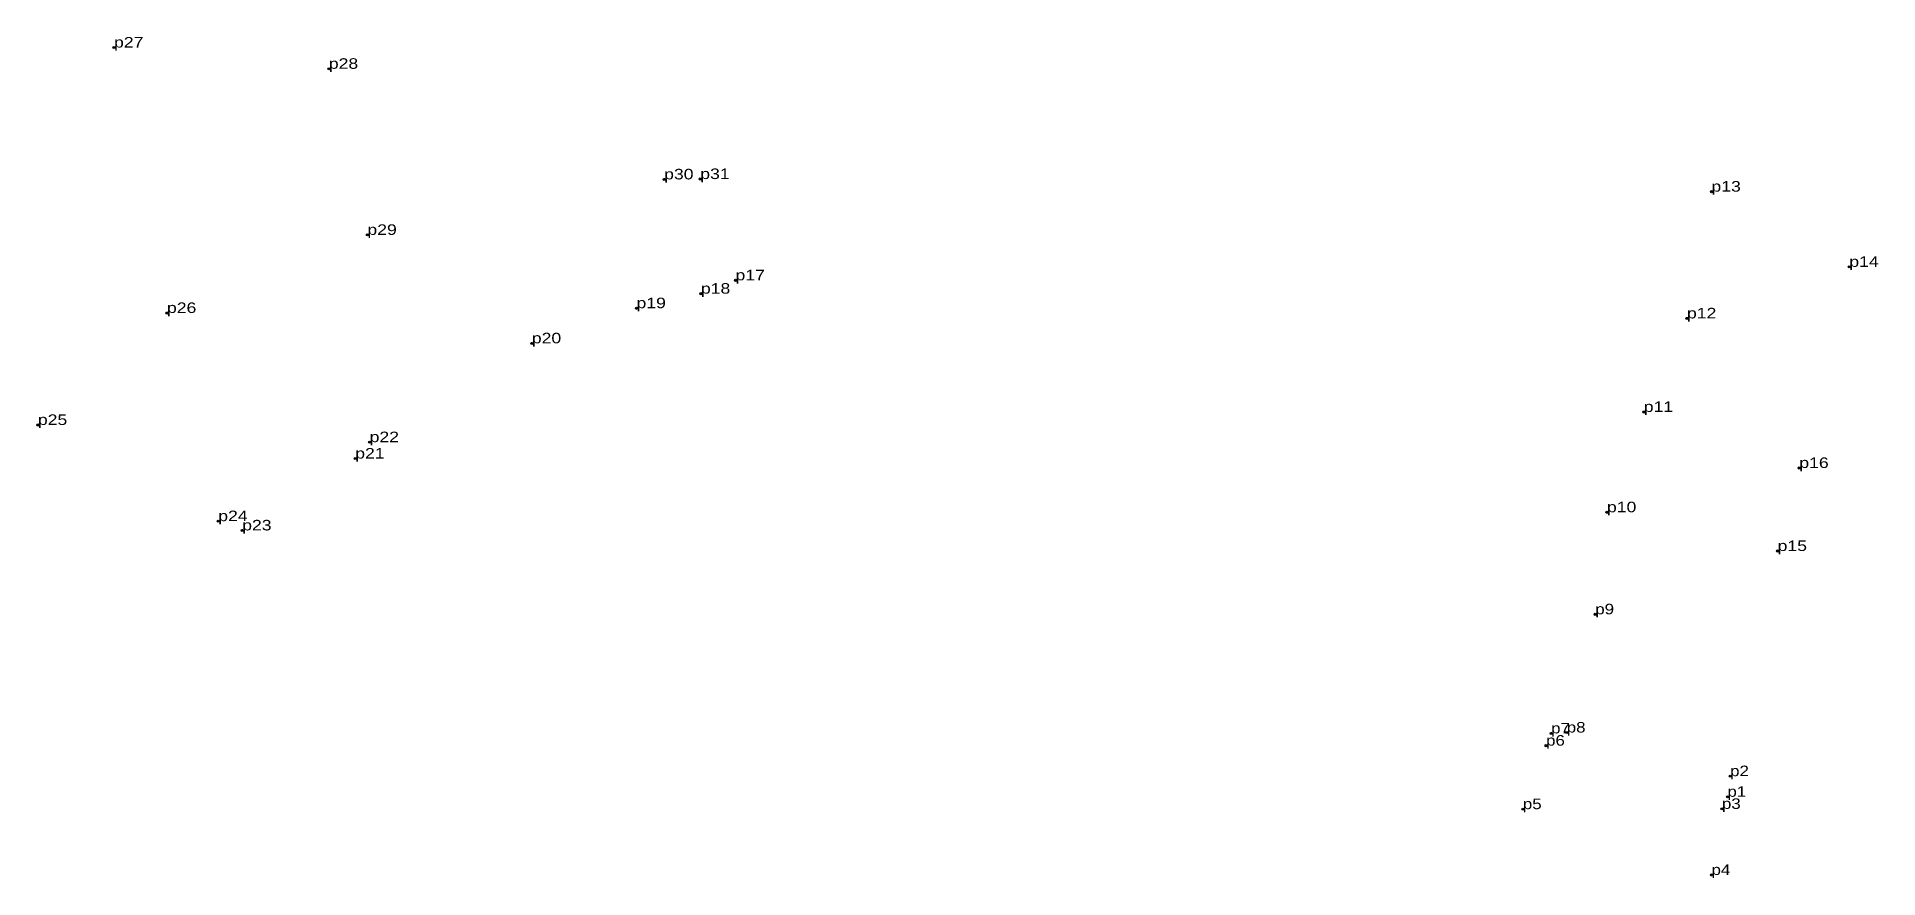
# Model space of a CAD drawing. Header units: metres. Extents: x 535788 to 540981, y 1835615 to 1839223.
# Drawn here: x 540666.7 to 540981.2, y 1835615.1 to 1835758.8 of the extents above; entities that cross this region are included whole.
import ezdxf

# ---------------------------------------------------------------- set-up
doc = ezdxf.new("R2010")
doc.units = ezdxf.units.M
doc.header["$LTSCALE"] = 0.72
doc.header["$PDMODE"] = 32
doc.header["$PDSIZE"] = 0.36
doc.layers.add('12', color=7, linetype='Continuous')
doc.layers.add('7', color=7, linetype='Continuous')

msp = doc.modelspace()

# ---------------------------------------------------------------- texts
at = {"layer": '12'}
for s, width, p in [('p27', 1.25, (540679.87, 1835756.94)), ('p28', 1.25, (540716.56, 1835753.31)), ('p30', 1.25, (540773.84, 1835734.42)), ('p31', 1.25, (540780.01, 1835734.48)), ('p13', 1.25, (540952.75, 1835732.33)), ('p29', 1.25, (540723.15, 1835724.94)), ('p17', 1.25, (540786.03, 1835717.18)), ('p14', 1.25, (540976.3, 1835719.48)), ('p18', 1.25, (540780.12, 1835714.9)), ('p26', 1.25, (540688.91, 1835711.6)), ('p19', 1.25, (540769.12, 1835712.42)), ('p12', 1.25, (540948.57, 1835710.68)), ('p20', 1.25, (540751.24, 1835706.42)), ('p11', 1.25, (540941.19, 1835694.7)), ('p25', 1.25, (540666.86, 1835692.48)), ('p22', 1.25, (540723.53, 1835689.54)), ('p21', 1.25, (540721.07, 1835686.74)), ('p16', 1.25, (540967.76, 1835685.13)), ('p24', 1.25, (540697.67, 1835676.05)), ('p10', 1.25, (540934.9, 1835677.57)), ('p23', 1.25, (540701.76, 1835674.47)), ('p15', 1.25, (540964.05, 1835670.95)), ('p9', 1.2, (540932.9, 1835660.14)), ('p7', 1.2, (540925.36, 1835639.8)), ('p8', 1.2, (540928.03, 1835639.95)), ('p6', 1.2, (540924.5, 1835637.71)), ('p2', 1.2, (540955.94, 1835632.5)), ('p1', 1.2, (540955.48, 1835628.98)), ('p5', 1.2, (540920.53, 1835626.86)), ('p3', 1.2, (540954.54, 1835626.91)), ('p4', 1.2, (540952.76, 1835615.62))]:
    msp.add_text(s, height=1.8, dxfattribs=dict(at, width=width)).set_placement(p)

# ---------------------------------------------------------------- linework, layer by layer
at = {"layer": '7'}
for p in [(540679.87, 1835756.94), (540716.56, 1835753.31), (540773.84, 1835734.42), (540780.01, 1835734.49), (540952.75, 1835732.33), (540723.15, 1835724.94), (540976.3, 1835719.49), (540786.03, 1835717.18), (540769.12, 1835712.41), (540780.12, 1835714.9), (540688.91, 1835711.59), (540948.57, 1835710.68), (540751.23, 1835706.41), (540941.19, 1835694.7), (540666.86, 1835692.48), (540721.07, 1835686.74), (540723.53, 1835689.54), (540967.76, 1835685.13), (540934.9, 1835677.57), (540697.67, 1835676.05), (540701.76, 1835674.47), (540964.05, 1835670.95), (540932.9, 1835660.14), (540925.36, 1835639.8), (540928.03, 1835639.95), (540924.5, 1835637.71), (540955.94, 1835632.5), (540955.48, 1835628.98), (540920.53, 1835626.86), (540954.54, 1835626.91), (540952.76, 1835615.63)]:
    msp.add_point(p, dxfattribs=at)

msp.set_redraw_order([(e.dxf.handle, doc.entitydb.next_handle()) for e in msp.query("TEXT MTEXT ATTDEF DIMENSION ARC_DIMENSION")])  # texts and dimensions are drawn at this point

doc.saveas('drawing.dxf')
